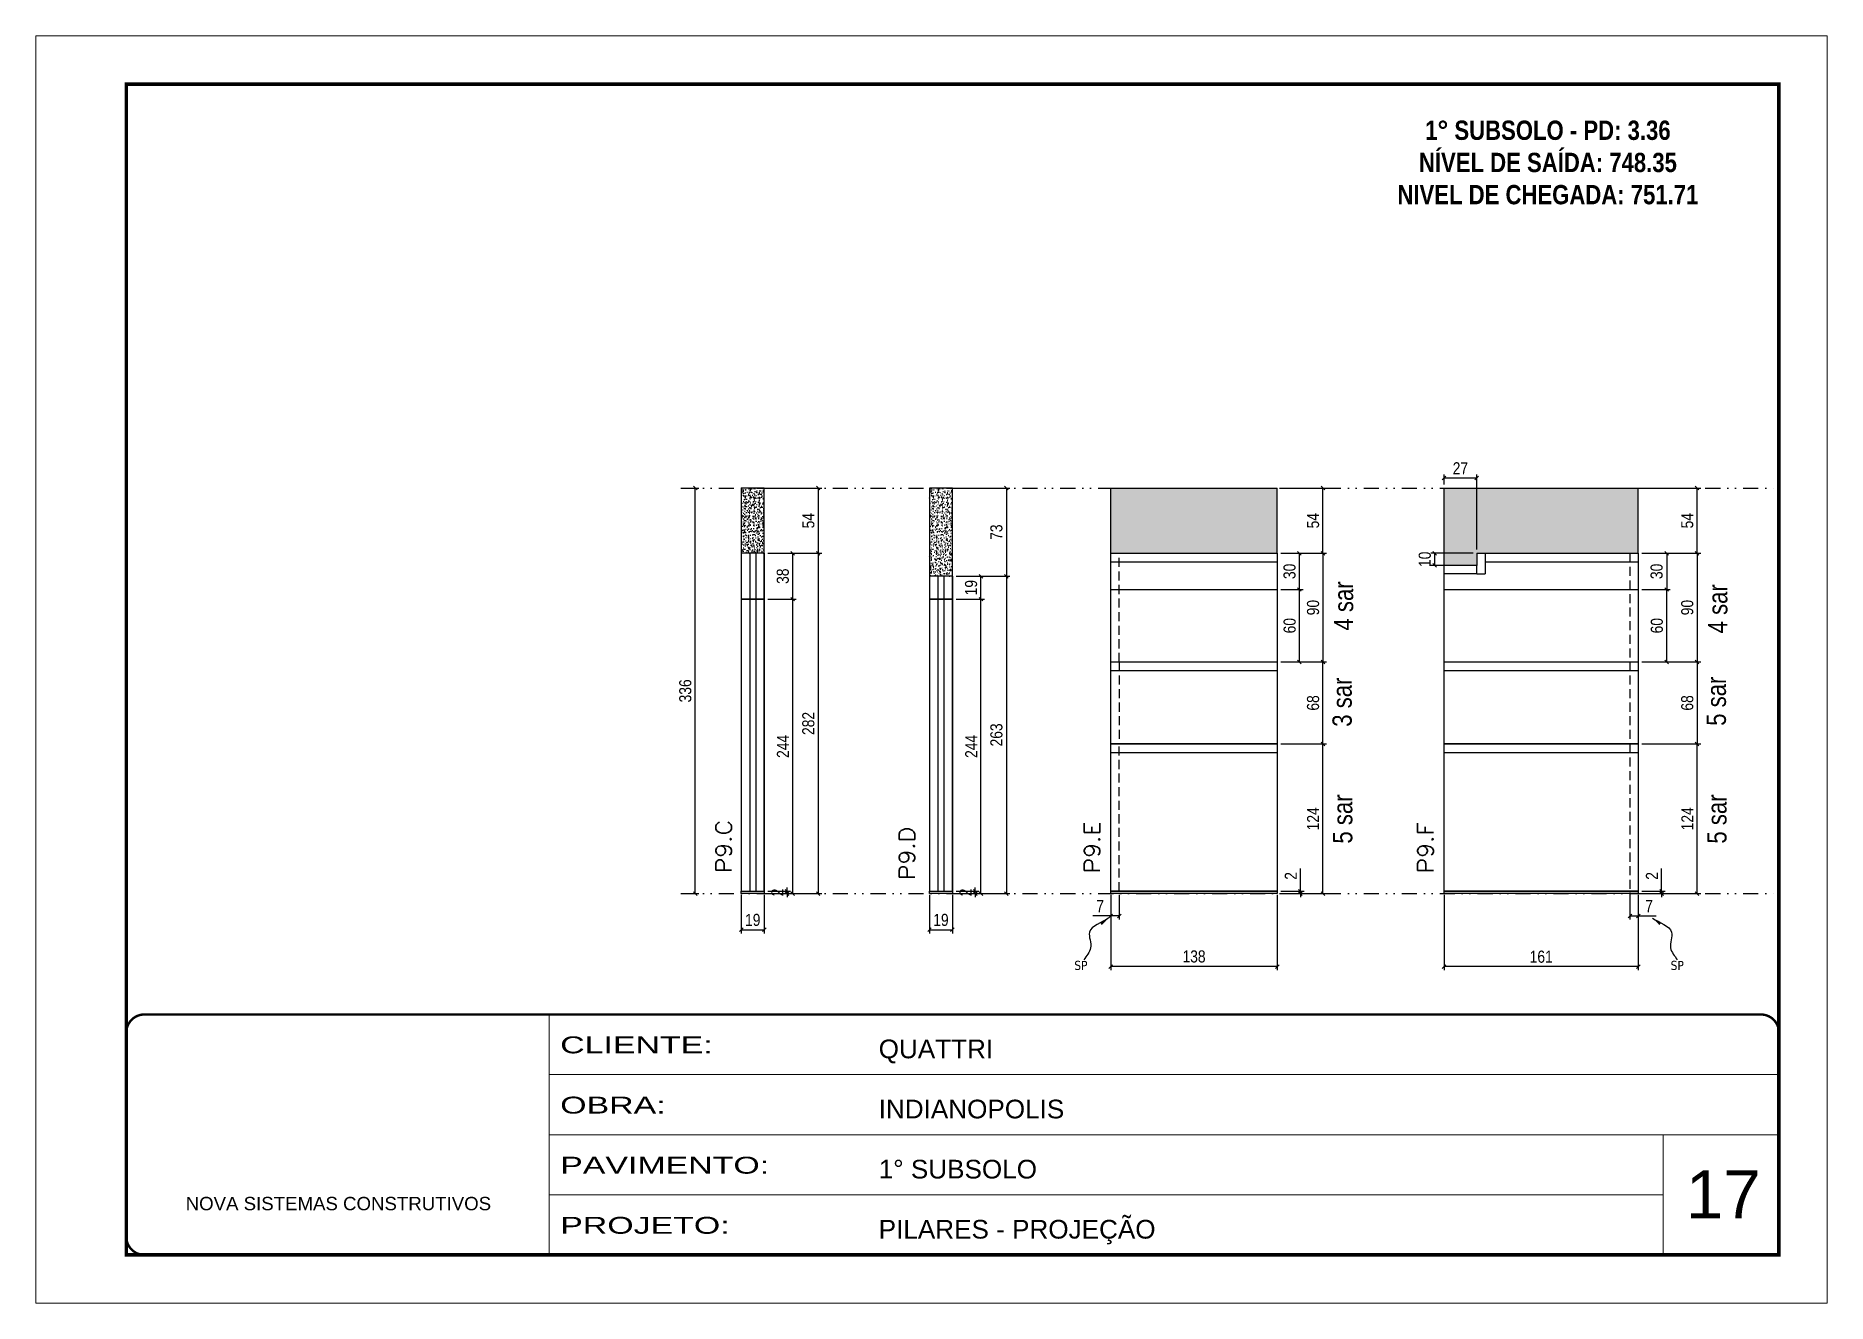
# Model space of a CAD drawing. Header units: millimetres. Extents: x 1945 to 8225, y 304 to 15137.
# Drawn here: x 1945 to 3430, y 9493 to 10543 of the extents above; entities that cross this region are included whole.
import ezdxf

# ---------------------------------------------------------------- set-up
doc = ezdxf.new("R2010")
doc.units = ezdxf.units.MM
for name, pattern in [('CONTINUO', [0]), ('DASHED', [0.75, 0.5, -0.25]), ('DIVIDE2', [0.625, 0.25, -0.125, 0, -0.125, 0, -0.125]), ('HIDDEN', [0.375, 0.25, -0.125])]:
    doc.linetypes.add(name, pattern=pattern)
for name, color, linetype, lineweight in [('CARIMBO', 255, 'Continuous', 9), ('Folhas', 255, 'Continuous', 9), ('SARRAFO DE PRESSAO', 251, 'DASHED', 9), ('Texto Seção', 7, 'Continuous', 15)]:
    doc.layers.add(name, color=color, linetype=linetype, lineweight=lineweight)
for name, color, linetype in [('COTA', 241, 'Continuous'), ('NOMENCLATURA', 7, 'Continuous'), ('Nível', 160, 'Continuous'), ('Painéis', 200, 'Continuous'), ('SARR_2.2x7', 40, 'Continuous'), ('texto', 7, 'Continuous')]:
    doc.layers.add(name, color=color, linetype=linetype)
doc.styles.add('ARIAL', font='arial.ttf')
doc.styles.add('ARIAL_NARROW', font='ARIALN.TTF', dxfattribs={"height": 0.2})
doc.styles.add('COTA TECNICA', font='techl___.ttf', dxfattribs={"height": 10})
doc.styles.add('COTA TECNICA-50', font='techl___.ttf', dxfattribs={"height": 10})
doc.styles.add('REGUA-120', font='ROMANS.shx', dxfattribs={"height": 15})
doc.styles.add('ROMANC', font='techb___.ttf', dxfattribs={"height": 2.5})
doc.styles.get("Standard").update_dxf_attribs({"font": 'arial.ttf'})
doc.styles.add('Tecnologia', font='')
doc.styles.get('Tecnologia').set_extended_font_data('Forgotten Futurist')
doc.dimstyles.new('COTA PAINEL-50', dxfattribs={"dimtxt": 10, "dimasz": 3, "dimexe": 3, "dimexo": 3, "dimgap": 3, "dimtad": 1, "dimdec": 1, "dimzin": 12, "dimdsep": 46, "dimtxsty": 'COTA TECNICA-50', "dimblk1": 'OBLIQUE', "dimblk2": 'OBLIQUE', "dimsah": 1, "dimcen": 0.9, "dimclrd": 4, "dimclre": 4, "dimclrt": 240, "dimadec": 1, "dimazin": 3, "dimtfac": 1, "dimtdec": 1, "dimtmove": 0, "dimatfit": 3, "dimfxl": 1, "dimtolj": 1, "dimtzin": 12, "dimarcsym": 0})
doc.dimstyles.new('PAINEL', dxfattribs={"dimtxt": 10, "dimasz": 3, "dimexe": 3, "dimexo": 3, "dimgap": 3, "dimtad": 1, "dimdec": 1, "dimzin": 12, "dimdsep": 46, "dimtxsty": 'COTA TECNICA', "dimblk1": 'OBLIQUE', "dimblk2": 'OBLIQUE', "dimsah": 1, "dimcen": 0.9, "dimclrd": 4, "dimclre": 4, "dimclrt": 240, "dimadec": 1, "dimazin": 3, "dimtfac": 1, "dimtdec": 1, "dimtmove": 0, "dimatfit": 3, "dimfxl": 1, "dimtolj": 1, "dimtzin": 12, "dimarcsym": 0})
doc.dimstyles.get("Standard").update_dxf_attribs({"dimtxt": 0.18, "dimasz": 0.18, "dimexe": 0.18, "dimexo": 0.0625, "dimgap": 0.09, "dimtad": 0, "dimtih": 1, "dimtoh": 1, "dimdec": 4, "dimzin": 0, "dimdsep": 46, "dimtxsty": 'Standard', "dimcen": 0.09, "dimadec": 0, "dimazin": 0, "dimtfac": 1, "dimtdec": 4, "dimtofl": 0, "dimtmove": 0, "dimatfit": 3, "dimfxl": 1, "dimtolj": 1, "dimtzin": 0, "dimarcsym": 0})

msp = doc.modelspace()

# ---------------------------------------------------------------- texts
at = {"layer": 'CARIMBO', "style": 'ARIAL'}
msp.add_text('17', height=40, dxfattribs=at).set_placement((3312.72, 9562.95))
at = {"layer": 'NOMENCLATURA', "style": 'ARIAL_NARROW'}
for s, p in [('4 sar', (3036.91, 10050.08)), ('4 sar', (3347.12, 10047.72)), ('3 sar', (3035.72, 9970.38)), ('5 sar', (3345.94, 9971.15)), ('5 sar', (3036.22, 9873.54)), ('5 sar', (3346.43, 9873.54))]:
    msp.add_text(s, height=16, rotation=90, dxfattribs=at).set_placement(p)
at = {"layer": 'NOMENCLATURA', "color": 2, "insert": (3198.35, 10472.6), "char_height": 16, "attachment_point": 2, "style": 'ROMANC'}
msp.add_mtext_dynamic_manual_height_columns('1° SUBSOLO - PD: 3.36\\PNÍVEL DE SAÍDA: 748.35\\PNIVEL DE CHEGADA: 751.71', width=449.0761, gutter_width=1, heights=[0], dxfattribs=at)
at = {"layer": 'texto', "color": 0, "char_height": 7.5, "attachment_point": 5}
for insert in [(2811.2, 9772.6), (3305.56, 9772.6)]:
    msp.add_mtext('{\\fTahoma|b0|i0|c0|p34;\\C4;SP}', dxfattribs=dict(at, insert=insert))
at = {"layer": 'Texto Seção', "style": 'REGUA-120', "width": 1.1}
for s, p in [('P9.C', (2521.54, 9848.99)), ('P9.E', (2827.03, 9848.92)), ('P9.F', (3103.37, 9848.92)), ('P9.D', (2673.46, 9843.38))]:
    msp.add_text(s, height=13, rotation=90, dxfattribs=at).set_placement(p)

# ---------------------------------------------------------------- blocks, each defined once
blk = doc.blocks.new('9999999999')
at = {"color": 30, "linetype": 'CONTINUO'}
for p, q in [((98564.6, 34230.2), (98564.6, 34429.4)), ((98564.6, 34379.6), (99584, 34379.6)), ((98564.6, 34329.8), (99488, 34329.8)), ((99584, 34329.8), (99488, 34329.8)), ((99488, 34329.8), (99488, 34230.2)), ((98564.6, 34280), (99488, 34280))]:
    blk.add_line(p, q, dxfattribs=at)
at = {"color": 30, "linetype": 'CONTINUO', "const_width": 2}
blk.add_lwpolyline([(99584, 34230.2), (99584, 34414.4, 0.414214), (99569, 34429.4), (98229, 34429.4, 0.414214), (98214, 34414.4), (98214, 34245.2, 0.414214), (98229, 34230.2), (99584, 34230.2)], format="xyb", dxfattribs=at)
at = {"layer": 'Folhas'}
blk.add_lwpolyline([(98139, 34190.2), (99624, 34190.2), (99624, 35240.2), (98139, 35240.2)], close=True, dxfattribs=at)
at = {"layer": 'Folhas', "color": 30, "const_width": 3}
blk.add_lwpolyline([(98214, 34230.2), (99584, 34230.2), (99584, 35200.2), (98214, 35200.2)], close=True, dxfattribs=at)
at = {"color": 7, "linetype": 'Continuous', "ltscale": 5, "style": 'ARIAL'}
for s, height, p in [('QUATTRI', 15.48, (98837.7, 34393.1)), ('INDIANOPOLIS', 15.483, (98837.7, 34343.3)), ('1° SUBSOLO', 15.48, (98837.7, 34293.5)), ('NOVA SISTEMAS CONSTRUTIVOS', 11.059, (98263.2, 34267.2)), ('PILARES - PROJEÇÃO', 15.483, (98837.7, 34243.7))]:
    blk.add_text(s, height=height, dxfattribs=at).set_placement(p)
at = {"layer": 'Folhas', "color": 7, "style": 'Tecnologia', "width": 1.5}
for s, p in [('CLIENTE:', (98573.7, 34397.2)), ('OBRA:', (98573.7, 34347.3)), ('PAVIMENTO:', (98573.7, 34297.5)), ('PROJETO:', (98573.7, 34247.7))]:
    blk.add_text(s, height=14, dxfattribs=at).set_placement(p)
blk = doc.blocks.new('_Oblique')
at = {"color": 0, "linetype": 'ByBlock', "lineweight": -2}
blk.add_line((-0.5, -0.5), (0.5, 0.5), dxfattribs=at)
blk = doc.blocks.new('*D816')
at = {"layer": 'COTA', "color": 4, "lineweight": -2, "transparency": 16777216}
for p, q in [((2836, 9831.1), (2836, 9768.7)), ((2974, 9831.1), (2974, 9768.7)), ((2974, 9771.7), (2836, 9771.7))]:
    blk.add_line(p, q, dxfattribs=at)
at = {"layer": 'Defpoints', "color": 0, "transparency": 16777216}
for p in [(2836, 9834.1), (2974, 9834.1), (2836, 9771.7)]:
    blk.add_point(p, dxfattribs=at)
at = {"layer": 'COTA', "color": 4, "lineweight": -2, "transparency": 16777216, "xscale": 3, "yscale": 3, "zscale": 3, "rotation": 180}
blk.add_blockref('_Oblique', (2836, 9771.7), dxfattribs=at)
at = {"layer": 'COTA', "color": 4, "lineweight": -2, "transparency": 16777216, "xscale": 3, "yscale": 3, "zscale": 3}
blk.add_blockref('_Oblique', (2974, 9771.7), dxfattribs=at)
at = {"layer": 'COTA', "color": 240, "transparency": 16777216, "insert": (2905, 9780), "char_height": 10, "attachment_point": 5, "style": 'COTA TECNICA'}
blk.add_mtext('\\A1;138', dxfattribs=at)
blk = doc.blocks.new('*D817')
at = {"layer": 'COTA', "color": 4, "lineweight": -2, "transparency": 16777216}
for p, q in [((2843, 9831.1), (2843, 9810.6)), ((2836, 9829.1), (2836, 9810.6)), ((2836, 9813.6), (2821.2, 9813.6)), ((2843, 9813.6), (2836, 9813.6))]:
    blk.add_line(p, q, dxfattribs=at)
at = {"layer": 'Defpoints', "color": 0, "transparency": 16777216}
for p in [(2836, 9832.1), (2843, 9834.1), (2836, 9813.6)]:
    blk.add_point(p, dxfattribs=at)
at = {"layer": 'COTA', "color": 4, "lineweight": -2, "transparency": 16777216, "xscale": 3, "yscale": 3, "zscale": 3, "rotation": 180}
blk.add_blockref('_Oblique', (2836, 9813.6), dxfattribs=at)
at = {"layer": 'COTA', "color": 4, "lineweight": -2, "transparency": 16777216, "xscale": 3, "yscale": 3, "zscale": 3}
blk.add_blockref('_Oblique', (2843, 9813.6), dxfattribs=at)
at = {"layer": 'COTA', "color": 240, "transparency": 16777216, "insert": (2827.1, 9821.7), "char_height": 10, "attachment_point": 5, "style": 'COTA TECNICA-50'}
blk.add_mtext('\\A1;7', dxfattribs=at)
blk = doc.blocks.new('*D818')
at = {"layer": 'COTA', "color": 4, "lineweight": -2, "transparency": 16777216}
for p, q in [((2993.2, 9834.1), (2993.2, 9852.9)), ((2977, 9834.1), (2996.2, 9834.1)), ((2977, 9832.1), (2996.2, 9832.1)), ((2993.2, 9832.1), (2993.2, 9834.1)), ((2993.2, 9832.1), (2993.2, 9829.1))]:
    blk.add_line(p, q, dxfattribs=at)
at = {"layer": 'Defpoints', "color": 0, "transparency": 16777216}
for p in [(2974, 9834.1), (2974, 9832.1), (2993.2, 9832.1)]:
    blk.add_point(p, dxfattribs=at)
at = {"layer": 'COTA', "color": 4, "lineweight": -2, "transparency": 16777216, "xscale": 3, "yscale": 3, "zscale": 3}
for p, rotation in [((2993.2, 9834.1), 270), ((2993.2, 9832.1), 90)]:
    blk.add_blockref('_Oblique', p, dxfattribs=dict(at, rotation=rotation))
at = {"layer": 'COTA', "color": 240, "transparency": 16777216, "insert": (2985.2, 9846.8), "char_height": 10, "attachment_point": 5, "rotation": 90, "style": 'COTA TECNICA-50'}
blk.add_mtext('\\A1;2', dxfattribs=at)
blk = doc.blocks.new('*D819')
at = {"layer": 'COTA', "color": 4, "lineweight": -2, "transparency": 16777216}
for p, q in [((2482.7, 10168.1), (2494.5, 10168.1)), ((2491.5, 9832.1), (2491.5, 10168.1)), ((2482.7, 9832.1), (2494.5, 9832.1))]:
    blk.add_line(p, q, dxfattribs=at)
at = {"layer": 'Defpoints', "color": 0, "transparency": 16777216}
for p in [(2479.7, 10168.1), (2491.5, 10168.1), (2479.7, 9832.1)]:
    blk.add_point(p, dxfattribs=at)
at = {"layer": 'COTA', "color": 4, "lineweight": -2, "transparency": 16777216, "xscale": 3, "yscale": 3, "zscale": 3}
for p, rotation in [((2491.5, 10168.1), 90), ((2491.5, 9832.1), 270)]:
    blk.add_blockref('_Oblique', p, dxfattribs=dict(at, rotation=rotation))
at = {"layer": 'COTA', "color": 240, "transparency": 16777216, "insert": (2483.3, 10000.1), "char_height": 10, "attachment_point": 5, "rotation": 90, "style": 'COTA TECNICA-50'}
blk.add_mtext('\\A1;336', dxfattribs=at)
blk = doc.blocks.new('*D820')
at = {"layer": 'COTA', "color": 4, "lineweight": -2, "transparency": 16777216}
for p, q in [((2977, 9956.1), (3014.8, 9956.1)), ((3011.8, 9832.1), (3011.8, 9956.1)), ((2977, 9832.1), (3014.8, 9832.1))]:
    blk.add_line(p, q, dxfattribs=at)
at = {"layer": 'Defpoints', "color": 0, "transparency": 16777216}
for p in [(2974, 9956.1), (3011.8, 9956.1), (2974, 9832.1)]:
    blk.add_point(p, dxfattribs=at)
at = {"layer": 'COTA', "color": 4, "lineweight": -2, "transparency": 16777216, "xscale": 3, "yscale": 3, "zscale": 3}
for p, rotation in [((3011.8, 9956.1), 90), ((3011.8, 9832.1), 270)]:
    blk.add_blockref('_Oblique', p, dxfattribs=dict(at, rotation=rotation))
at = {"layer": 'COTA', "color": 240, "transparency": 16777216, "insert": (3003.7, 9894.1), "char_height": 10, "attachment_point": 5, "rotation": 90, "style": 'COTA TECNICA'}
blk.add_mtext('\\A1;124', dxfattribs=at)
blk = doc.blocks.new('*D821')
at = {"layer": 'COTA', "color": 4, "lineweight": -2, "transparency": 16777216}
for p, q in [((3112.3, 9831.1), (3112.3, 9768.7)), ((3273.3, 9831.1), (3273.3, 9768.7)), ((3273.3, 9771.7), (3112.3, 9771.7))]:
    blk.add_line(p, q, dxfattribs=at)
at = {"layer": 'Defpoints', "color": 0, "transparency": 16777216}
for p in [(3112.3, 9834.1), (3273.3, 9834.1), (3112.3, 9771.7)]:
    blk.add_point(p, dxfattribs=at)
at = {"layer": 'COTA', "color": 4, "lineweight": -2, "transparency": 16777216, "xscale": 3, "yscale": 3, "zscale": 3, "rotation": 180}
blk.add_blockref('_Oblique', (3112.3, 9771.7), dxfattribs=at)
at = {"layer": 'COTA', "color": 4, "lineweight": -2, "transparency": 16777216, "xscale": 3, "yscale": 3, "zscale": 3}
blk.add_blockref('_Oblique', (3273.3, 9771.7), dxfattribs=at)
at = {"layer": 'COTA', "color": 240, "transparency": 16777216, "insert": (3192.8, 9779.8), "char_height": 10, "attachment_point": 5, "style": 'COTA TECNICA'}
blk.add_mtext('\\A1;161', dxfattribs=at)
blk = doc.blocks.new('*D822')
at = {"layer": 'COTA', "color": 4, "lineweight": -2, "transparency": 16777216}
for p, q in [((3266.3, 9833.1), (3266.3, 9810.6)), ((3273.3, 9829.1), (3273.3, 9810.6)), ((3266.3, 9813.6), (3273.3, 9813.6)), ((3273.3, 9813.6), (3288, 9813.6))]:
    blk.add_line(p, q, dxfattribs=at)
at = {"layer": 'Defpoints', "color": 0, "transparency": 16777216}
for p in [(3266.3, 9836.1), (3273.3, 9832.1), (3273.3, 9813.6)]:
    blk.add_point(p, dxfattribs=at)
at = {"layer": 'COTA', "color": 4, "lineweight": -2, "transparency": 16777216, "xscale": 3, "yscale": 3, "zscale": 3, "rotation": 180}
blk.add_blockref('_Oblique', (3266.3, 9813.6), dxfattribs=at)
at = {"layer": 'COTA', "color": 4, "lineweight": -2, "transparency": 16777216, "xscale": 3, "yscale": 3, "zscale": 3}
blk.add_blockref('_Oblique', (3273.3, 9813.6), dxfattribs=at)
at = {"layer": 'COTA', "color": 240, "transparency": 16777216, "insert": (3282.2, 9821.7), "char_height": 10, "attachment_point": 5, "style": 'COTA TECNICA-50'}
blk.add_mtext('\\A1;7', dxfattribs=at)
blk = doc.blocks.new('*D823')
at = {"layer": 'COTA', "color": 4, "lineweight": -2, "transparency": 16777216}
for p, q in [((3292.6, 9834.1), (3292.6, 9852.9)), ((3276.3, 9834.1), (3295.6, 9834.1)), ((3276.3, 9832.1), (3295.6, 9832.1)), ((3292.6, 9832.1), (3292.6, 9834.1)), ((3292.6, 9832.1), (3292.6, 9829.1))]:
    blk.add_line(p, q, dxfattribs=at)
at = {"layer": 'Defpoints', "color": 0, "transparency": 16777216}
for p in [(3273.3, 9834.1), (3273.3, 9832.1), (3292.6, 9832.1)]:
    blk.add_point(p, dxfattribs=at)
at = {"layer": 'COTA', "color": 4, "lineweight": -2, "transparency": 16777216, "xscale": 3, "yscale": 3, "zscale": 3}
for p, rotation in [((3292.6, 9834.1), 270), ((3292.6, 9832.1), 90)]:
    blk.add_blockref('_Oblique', p, dxfattribs=dict(at, rotation=rotation))
at = {"layer": 'COTA', "color": 240, "transparency": 16777216, "insert": (3284.6, 9846.8), "char_height": 10, "attachment_point": 5, "rotation": 90, "style": 'COTA TECNICA-50'}
blk.add_mtext('\\A1;2', dxfattribs=at)
blk = doc.blocks.new('*D824')
at = {"layer": 'COTA', "color": 4, "lineweight": -2, "transparency": 16777216}
for p, q in [((3276.3, 9956.1), (3325, 9956.1)), ((3322, 9832.1), (3322, 9956.1)), ((3276.3, 9832.1), (3325, 9832.1))]:
    blk.add_line(p, q, dxfattribs=at)
at = {"layer": 'Defpoints', "color": 0, "transparency": 16777216}
for p in [(3273.3, 9956.1), (3322, 9956.1), (3273.3, 9832.1)]:
    blk.add_point(p, dxfattribs=at)
at = {"layer": 'COTA', "color": 4, "lineweight": -2, "transparency": 16777216, "xscale": 3, "yscale": 3, "zscale": 3}
for p, rotation in [((3322, 9956.1), 90), ((3322, 9832.1), 270)]:
    blk.add_blockref('_Oblique', p, dxfattribs=dict(at, rotation=rotation))
at = {"layer": 'COTA', "color": 240, "transparency": 16777216, "insert": (3314, 9894.1), "char_height": 10, "attachment_point": 5, "rotation": 90, "style": 'COTA TECNICA'}
blk.add_mtext('\\A1;124', dxfattribs=at)
blk = doc.blocks.new('*D825')
at = {"layer": 'COTA', "color": 4, "lineweight": -2, "transparency": 16777216}
for p, q in [((3112.3, 10171.1), (3112.3, 10179.5)), ((3112.3, 10176.5), (3139.3, 10176.5)), ((3139.3, 10117.1), (3139.3, 10179.5))]:
    blk.add_line(p, q, dxfattribs=at)
at = {"layer": 'Defpoints', "color": 0, "transparency": 16777216}
for p in [(3139.3, 10176.5), (3112.3, 10168.1), (3139.3, 10114.1)]:
    blk.add_point(p, dxfattribs=at)
at = {"layer": 'COTA', "color": 4, "lineweight": -2, "transparency": 16777216, "xscale": 3, "yscale": 3, "zscale": 3, "rotation": 180}
blk.add_blockref('_Oblique', (3112.3, 10176.5), dxfattribs=at)
at = {"layer": 'COTA', "color": 4, "lineweight": -2, "transparency": 16777216, "xscale": 3, "yscale": 3, "zscale": 3}
blk.add_blockref('_Oblique', (3139.3, 10176.5), dxfattribs=at)
at = {"layer": 'COTA', "color": 240, "transparency": 16777216, "insert": (3125.8, 10184.5), "char_height": 10, "attachment_point": 5, "style": 'COTA TECNICA'}
blk.add_mtext('\\A1;27', dxfattribs=at)
blk = doc.blocks.new('*D826')
at = {"layer": 'COTA', "color": 4, "lineweight": -2, "transparency": 16777216}
for p, q in [((3136.3, 10114.1), (3101.4, 10114.1)), ((3104.4, 10114.1), (3104.4, 10104.1)), ((3136.3, 10104.1), (3101.4, 10104.1))]:
    blk.add_line(p, q, dxfattribs=at)
at = {"layer": 'Defpoints', "color": 0, "transparency": 16777216}
for p in [(3139.3, 10114.1), (3104.4, 10104.1), (3139.3, 10104.1)]:
    blk.add_point(p, dxfattribs=at)
at = {"layer": 'COTA', "color": 4, "lineweight": -2, "transparency": 16777216, "xscale": 3, "yscale": 3, "zscale": 3}
for p, rotation in [((3104.4, 10114.1), 90), ((3104.4, 10104.1), 270)]:
    blk.add_blockref('_Oblique', p, dxfattribs=dict(at, rotation=rotation))
at = {"layer": 'COTA', "color": 240, "transparency": 16777216, "insert": (3096.3, 10109.1), "char_height": 10, "attachment_point": 5, "rotation": 90, "style": 'COTA TECNICA'}
blk.add_mtext('\\A1;10', dxfattribs=at)
blk = doc.blocks.new('*D827')
at = {"layer": 'COTA', "color": 4, "lineweight": -2, "transparency": 16777216}
for p, q in [((2529.7, 9831.1), (2529.7, 9799.2)), ((2548.7, 9831.1), (2548.7, 9799.2)), ((2529.7, 9802.2), (2548.7, 9802.2))]:
    blk.add_line(p, q, dxfattribs=at)
at = {"layer": 'Defpoints', "color": 0, "transparency": 16777216}
for p in [(2529.7, 9834.1), (2548.7, 9834.1), (2548.7, 9802.2)]:
    blk.add_point(p, dxfattribs=at)
at = {"layer": 'COTA', "color": 4, "lineweight": -2, "transparency": 16777216, "xscale": 3, "yscale": 3, "zscale": 3, "rotation": 180}
blk.add_blockref('_Oblique', (2529.7, 9802.2), dxfattribs=at)
at = {"layer": 'COTA', "color": 4, "lineweight": -2, "transparency": 16777216, "xscale": 3, "yscale": 3, "zscale": 3}
blk.add_blockref('_Oblique', (2548.7, 9802.2), dxfattribs=at)
at = {"layer": 'COTA', "color": 240, "transparency": 16777216, "insert": (2539.2, 9810.3), "char_height": 10, "attachment_point": 5, "style": 'COTA TECNICA'}
blk.add_mtext('\\A1;19', dxfattribs=at)
blk = doc.blocks.new('*D828')
at = {"layer": 'COTA', "color": 4, "lineweight": -2, "transparency": 16777216}
for p, q in [((2551.7, 9834.1), (2570.6, 9834.1)), ((2551.7, 9832.1), (2570.6, 9832.1)), ((2567.6, 9834.1), (2567.6, 9837.1)), ((2567.6, 9832.1), (2567.6, 9834.1)), ((2567.6, 9832.1), (2567.6, 9829.1))]:
    blk.add_line(p, q, dxfattribs=at)
at = {"layer": 'Defpoints', "color": 0, "transparency": 16777216}
for p in [(2548.7, 9834.1), (2548.7, 9832.1), (2567.6, 9834.1)]:
    blk.add_point(p, dxfattribs=at)
at = {"layer": 'COTA', "color": 4, "lineweight": -2, "transparency": 16777216, "xscale": 3, "yscale": 3, "zscale": 3}
for p, rotation in [((2567.6, 9834.1), 270), ((2567.6, 9832.1), 90)]:
    blk.add_blockref('_Oblique', p, dxfattribs=dict(at, rotation=rotation))
at = {"layer": 'COTA', "color": 240, "transparency": 16777216, "insert": (2559.6, 9833.1), "char_height": 10, "attachment_point": 5, "rotation": 90, "style": 'COTA TECNICA-50'}
blk.add_mtext('\\A1;2', dxfattribs=at)
blk = doc.blocks.new('*D829')
at = {"layer": 'COTA', "color": 4, "linetype": 'ByBlock', "lineweight": -2, "transparency": 16777216}
for p, q in [((2551.7, 10114.1), (2575.3, 10114.1)), ((2572.3, 10076.1), (2572.3, 10114.1)), ((2551.7, 10076.1), (2575.3, 10076.1))]:
    blk.add_line(p, q, dxfattribs=at)
at = {"layer": 'Defpoints', "color": 0, "linetype": 'ByBlock', "transparency": 16777216}
for p in [(2548.7, 10114.1), (2572.3, 10114.1), (2548.7, 10076.1)]:
    blk.add_point(p, dxfattribs=at)
at = {"layer": 'COTA', "color": 4, "linetype": 'ByBlock', "lineweight": -2, "transparency": 16777216, "xscale": 3, "yscale": 3, "zscale": 3}
for p, rotation in [((2572.3, 10114.1), 90), ((2572.3, 10076.1), 270)]:
    blk.add_blockref('_Oblique', p, dxfattribs=dict(at, rotation=rotation))
at = {"layer": 'COTA', "color": 240, "linetype": 'ByBlock', "transparency": 16777216, "insert": (2564.1, 10095.1), "char_height": 10, "attachment_point": 5, "rotation": 90, "style": 'COTA TECNICA'}
blk.add_mtext('\\A1;38', dxfattribs=at)
blk = doc.blocks.new('*D830')
at = {"layer": 'COTA', "color": 4, "lineweight": -2, "transparency": 16777216}
for p, q in [((2551.7, 10076.1), (2575.3, 10076.1)), ((2572.3, 9832.1), (2572.3, 10076.1)), ((2551.7, 9832.1), (2575.3, 9832.1))]:
    blk.add_line(p, q, dxfattribs=at)
at = {"layer": 'Defpoints', "color": 0, "transparency": 16777216}
for p in [(2548.7, 10076.1), (2572.3, 10076.1), (2548.7, 9832.1)]:
    blk.add_point(p, dxfattribs=at)
at = {"layer": 'COTA', "color": 4, "lineweight": -2, "transparency": 16777216, "xscale": 3, "yscale": 3, "zscale": 3}
for p, rotation in [((2572.3, 10076.1), 90), ((2572.3, 9832.1), 270)]:
    blk.add_blockref('_Oblique', p, dxfattribs=dict(at, rotation=rotation))
at = {"layer": 'COTA', "color": 240, "transparency": 16777216, "insert": (2564.2, 9954.1), "char_height": 10, "attachment_point": 5, "rotation": 90, "style": 'COTA TECNICA'}
blk.add_mtext('\\A1;244', dxfattribs=at)
blk = doc.blocks.new('*D1600')
at = {"layer": 'COTA', "color": 4, "lineweight": -2, "transparency": 16777216}
for p, q in [((2551.7, 10168.1), (2596.4, 10168.1)), ((2593.4, 10168.1), (2593.4, 10114.1)), ((2551.7, 10114.1), (2596.4, 10114.1))]:
    blk.add_line(p, q, dxfattribs=at)
at = {"layer": 'Defpoints', "color": 0, "transparency": 16777216}
for p in [(2548.7, 10168.1), (2548.7, 10114.1), (2593.4, 10114.1)]:
    blk.add_point(p, dxfattribs=at)
at = {"layer": 'COTA', "color": 4, "lineweight": -2, "transparency": 16777216, "xscale": 3, "yscale": 3, "zscale": 3}
for p, rotation in [((2593.4, 10168.1), 90), ((2593.4, 10114.1), 270)]:
    blk.add_blockref('_Oblique', p, dxfattribs=dict(at, rotation=rotation))
at = {"layer": 'COTA', "color": 240, "transparency": 16777216, "insert": (2585.3, 10141.1), "char_height": 10, "attachment_point": 5, "rotation": 90, "style": 'COTA TECNICA'}
blk.add_mtext('\\A1;54', dxfattribs=at)
blk = doc.blocks.new('*D1601')
at = {"layer": 'COTA', "color": 4, "lineweight": -2, "transparency": 16777216}
for p, q in [((2551.7, 10114.1), (2596.4, 10114.1)), ((2593.4, 10114.1), (2593.4, 9832.1)), ((2551.7, 9832.1), (2596.4, 9832.1))]:
    blk.add_line(p, q, dxfattribs=at)
at = {"layer": 'Defpoints', "color": 0, "transparency": 16777216}
for p in [(2548.7, 10114.1), (2548.7, 9832.1), (2593.4, 9832.1)]:
    blk.add_point(p, dxfattribs=at)
at = {"layer": 'COTA', "color": 4, "lineweight": -2, "transparency": 16777216, "xscale": 3, "yscale": 3, "zscale": 3}
for p, rotation in [((2593.4, 10114.1), 90), ((2593.4, 9832.1), 270)]:
    blk.add_blockref('_Oblique', p, dxfattribs=dict(at, rotation=rotation))
at = {"layer": 'COTA', "color": 240, "transparency": 16777216, "insert": (2585.3, 9973.1), "char_height": 10, "attachment_point": 5, "rotation": 90, "style": 'COTA TECNICA'}
blk.add_mtext('\\A1;282', dxfattribs=at)
blk = doc.blocks.new('*D831')
at = {"layer": 'COTA', "color": 4, "lineweight": -2, "transparency": 16777216}
for p, q in [((2685.7, 9831.1), (2685.7, 9799.2)), ((2704.7, 9831.1), (2704.7, 9799.2)), ((2685.7, 9802.2), (2704.7, 9802.2))]:
    blk.add_line(p, q, dxfattribs=at)
at = {"layer": 'Defpoints', "color": 0, "transparency": 16777216}
for p in [(2685.7, 9834.1), (2704.7, 9834.1), (2704.7, 9802.2)]:
    blk.add_point(p, dxfattribs=at)
at = {"layer": 'COTA', "color": 4, "lineweight": -2, "transparency": 16777216, "xscale": 3, "yscale": 3, "zscale": 3, "rotation": 180}
blk.add_blockref('_Oblique', (2685.7, 9802.2), dxfattribs=at)
at = {"layer": 'COTA', "color": 4, "lineweight": -2, "transparency": 16777216, "xscale": 3, "yscale": 3, "zscale": 3}
blk.add_blockref('_Oblique', (2704.7, 9802.2), dxfattribs=at)
at = {"layer": 'COTA', "color": 240, "transparency": 16777216, "insert": (2695.2, 9810.3), "char_height": 10, "attachment_point": 5, "style": 'COTA TECNICA'}
blk.add_mtext('\\A1;19', dxfattribs=at)
blk = doc.blocks.new('*D832')
at = {"layer": 'COTA', "color": 4, "lineweight": -2, "transparency": 16777216}
for p, q in [((2707.7, 9834.1), (2726.6, 9834.1)), ((2707.7, 9832.1), (2726.6, 9832.1)), ((2723.6, 9834.1), (2723.6, 9837.1)), ((2723.6, 9832.1), (2723.6, 9834.1)), ((2723.6, 9832.1), (2723.6, 9829.1))]:
    blk.add_line(p, q, dxfattribs=at)
at = {"layer": 'Defpoints', "color": 0, "transparency": 16777216}
for p in [(2704.7, 9834.1), (2704.7, 9832.1), (2723.6, 9834.1)]:
    blk.add_point(p, dxfattribs=at)
at = {"layer": 'COTA', "color": 4, "lineweight": -2, "transparency": 16777216, "xscale": 3, "yscale": 3, "zscale": 3}
for p, rotation in [((2723.6, 9834.1), 270), ((2723.6, 9832.1), 90)]:
    blk.add_blockref('_Oblique', p, dxfattribs=dict(at, rotation=rotation))
at = {"layer": 'COTA', "color": 240, "transparency": 16777216, "insert": (2715.6, 9833.1), "char_height": 10, "attachment_point": 5, "rotation": 90, "style": 'COTA TECNICA-50'}
blk.add_mtext('\\A1;2', dxfattribs=at)
blk = doc.blocks.new('*D833')
at = {"layer": 'COTA', "color": 4, "linetype": 'ByBlock', "lineweight": -2, "transparency": 16777216}
for p, q in [((2707.7, 10095.1), (2731.3, 10095.1)), ((2728.3, 10076.1), (2728.3, 10095.1)), ((2707.7, 10076.1), (2731.3, 10076.1))]:
    blk.add_line(p, q, dxfattribs=at)
at = {"layer": 'Defpoints', "color": 0, "linetype": 'ByBlock', "transparency": 16777216}
for p in [(2704.7, 10095.1), (2728.3, 10095.1), (2704.7, 10076.1)]:
    blk.add_point(p, dxfattribs=at)
at = {"layer": 'COTA', "color": 4, "linetype": 'ByBlock', "lineweight": -2, "transparency": 16777216, "xscale": 3, "yscale": 3, "zscale": 3}
for p, rotation in [((2728.3, 10095.1), 90), ((2728.3, 10076.1), 270)]:
    blk.add_blockref('_Oblique', p, dxfattribs=dict(at, rotation=rotation))
at = {"layer": 'COTA', "color": 240, "linetype": 'ByBlock', "transparency": 16777216, "insert": (2720.2, 10085.6), "char_height": 10, "attachment_point": 5, "rotation": 90, "style": 'COTA TECNICA'}
blk.add_mtext('\\A1;19', dxfattribs=at)
blk = doc.blocks.new('*D834')
at = {"layer": 'COTA', "color": 4, "lineweight": -2, "transparency": 16777216}
for p, q in [((2707.7, 10076.1), (2731.3, 10076.1)), ((2728.3, 9832.1), (2728.3, 10076.1)), ((2707.7, 9832.1), (2731.3, 9832.1))]:
    blk.add_line(p, q, dxfattribs=at)
at = {"layer": 'Defpoints', "color": 0, "transparency": 16777216}
for p in [(2704.7, 10076.1), (2728.3, 10076.1), (2704.7, 9832.1)]:
    blk.add_point(p, dxfattribs=at)
at = {"layer": 'COTA', "color": 4, "lineweight": -2, "transparency": 16777216, "xscale": 3, "yscale": 3, "zscale": 3}
for p, rotation in [((2728.3, 10076.1), 90), ((2728.3, 9832.1), 270)]:
    blk.add_blockref('_Oblique', p, dxfattribs=dict(at, rotation=rotation))
at = {"layer": 'COTA', "color": 240, "transparency": 16777216, "insert": (2720.3, 9954.1), "char_height": 10, "attachment_point": 5, "rotation": 90, "style": 'COTA TECNICA'}
blk.add_mtext('\\A1;244', dxfattribs=at)
blk = doc.blocks.new('*D835')
at = {"layer": 'COTA', "color": 4, "lineweight": -2, "transparency": 16777216}
for p, q in [((2707.7, 10168.1), (2752.4, 10168.1)), ((2749.4, 10168.1), (2749.4, 10095.1)), ((2707.7, 10095.1), (2752.4, 10095.1))]:
    blk.add_line(p, q, dxfattribs=at)
at = {"layer": 'Defpoints', "color": 0, "transparency": 16777216}
for p in [(2704.7, 10168.1), (2704.7, 10095.1), (2749.4, 10095.1)]:
    blk.add_point(p, dxfattribs=at)
at = {"layer": 'COTA', "color": 4, "lineweight": -2, "transparency": 16777216, "xscale": 3, "yscale": 3, "zscale": 3}
for p, rotation in [((2749.4, 10168.1), 90), ((2749.4, 10095.1), 270)]:
    blk.add_blockref('_Oblique', p, dxfattribs=dict(at, rotation=rotation))
at = {"layer": 'COTA', "color": 240, "transparency": 16777216, "insert": (2741.2, 10131.6), "char_height": 10, "attachment_point": 5, "rotation": 90, "style": 'COTA TECNICA'}
blk.add_mtext('\\A1;73', dxfattribs=at)
blk = doc.blocks.new('*D1602')
at = {"layer": 'COTA', "color": 4, "lineweight": -2, "transparency": 16777216}
for p, q in [((2707.7, 10095.1), (2752.4, 10095.1)), ((2749.4, 10095.1), (2749.4, 9832.1)), ((2707.7, 9832.1), (2752.4, 9832.1))]:
    blk.add_line(p, q, dxfattribs=at)
at = {"layer": 'Defpoints', "color": 0, "transparency": 16777216}
for p in [(2704.7, 10095.1), (2704.7, 9832.1), (2749.4, 9832.1)]:
    blk.add_point(p, dxfattribs=at)
at = {"layer": 'COTA', "color": 4, "lineweight": -2, "transparency": 16777216, "xscale": 3, "yscale": 3, "zscale": 3}
for p, rotation in [((2749.4, 10095.1), 90), ((2749.4, 9832.1), 270)]:
    blk.add_blockref('_Oblique', p, dxfattribs=dict(at, rotation=rotation))
at = {"layer": 'COTA', "color": 240, "transparency": 16777216, "insert": (2741.2, 9963.6), "char_height": 10, "attachment_point": 5, "rotation": 90, "style": 'COTA TECNICA'}
blk.add_mtext('\\A1;263', dxfattribs=at)
blk = doc.blocks.new('*D702')
at = {"layer": 'COTA', "color": 4, "lineweight": -2, "transparency": 16777216}
for p, q in [((2977, 10168.1), (3014.8, 10168.1)), ((3011.8, 10114.1), (3011.8, 10168.1)), ((2977, 10114.1), (3014.8, 10114.1))]:
    blk.add_line(p, q, dxfattribs=at)
at = {"layer": 'Defpoints', "color": 0, "transparency": 16777216}
for p in [(2974, 10168.1), (3011.8, 10168.1), (2974, 10114.1)]:
    blk.add_point(p, dxfattribs=at)
at = {"layer": 'COTA', "color": 4, "lineweight": -2, "transparency": 16777216, "xscale": 3, "yscale": 3, "zscale": 3}
for p, rotation in [((3011.8, 10168.1), 90), ((3011.8, 10114.1), 270)]:
    blk.add_blockref('_Oblique', p, dxfattribs=dict(at, rotation=rotation))
at = {"layer": 'COTA', "color": 240, "transparency": 16777216, "insert": (3003.7, 10141.1), "char_height": 10, "attachment_point": 5, "rotation": 90, "style": 'COTA TECNICA'}
blk.add_mtext('\\A1;54', dxfattribs=at)
blk = doc.blocks.new('*D703')
at = {"layer": 'COTA', "color": 4, "lineweight": -2, "transparency": 16777216}
for p, q in [((2977, 10114.1), (2995.4, 10114.1)), ((2992.4, 10084.1), (2992.4, 10114.1)), ((2977, 10084.1), (2995.4, 10084.1))]:
    blk.add_line(p, q, dxfattribs=at)
at = {"layer": 'Defpoints', "color": 0, "transparency": 16777216}
for p in [(2974, 10114.1), (2992.4, 10114.1), (2974, 10084.1)]:
    blk.add_point(p, dxfattribs=at)
at = {"layer": 'COTA', "color": 4, "lineweight": -2, "transparency": 16777216, "xscale": 3, "yscale": 3, "zscale": 3}
for p, rotation in [((2992.4, 10114.1), 90), ((2992.4, 10084.1), 270)]:
    blk.add_blockref('_Oblique', p, dxfattribs=dict(at, rotation=rotation))
at = {"layer": 'COTA', "color": 240, "transparency": 16777216, "insert": (2984.2, 10099.1), "char_height": 10, "attachment_point": 5, "rotation": 90, "style": 'COTA TECNICA'}
blk.add_mtext('\\A1;30', dxfattribs=at)
blk = doc.blocks.new('*D704')
at = {"layer": 'Defpoints', "color": 0, "transparency": 16777216}
for p in [(2974, 10024.1), (3011.8, 10024.1), (2974, 9956.1)]:
    blk.add_point(p, dxfattribs=at)
at = {"layer": 'Painéis', "color": 4, "lineweight": -2, "transparency": 16777216}
for p, q in [((2977, 10024.1), (3014.8, 10024.1)), ((3011.8, 9956.1), (3011.8, 10024.1)), ((2977, 9956.1), (3014.8, 9956.1))]:
    blk.add_line(p, q, dxfattribs=at)
at = {"layer": 'Painéis', "color": 4, "lineweight": -2, "transparency": 16777216, "xscale": 3, "yscale": 3, "zscale": 3}
for p, rotation in [((3011.8, 10024.1), 90), ((3011.8, 9956.1), 270)]:
    blk.add_blockref('_Oblique', p, dxfattribs=dict(at, rotation=rotation))
at = {"layer": 'Painéis', "color": 240, "transparency": 16777216, "insert": (3003.7, 9990.1), "char_height": 10, "attachment_point": 5, "rotation": 90, "style": 'COTA TECNICA'}
blk.add_mtext('\\A1;68', dxfattribs=at)
blk = doc.blocks.new('*D705')
at = {"layer": 'Defpoints', "color": 0, "transparency": 16777216}
for p in [(2974, 10084.1), (2992.4, 10084.1), (2974, 10024.1)]:
    blk.add_point(p, dxfattribs=at)
at = {"layer": 'Painéis', "color": 4, "lineweight": -2, "transparency": 16777216}
for p, q in [((2977, 10084.1), (2995.4, 10084.1)), ((2992.4, 10024.1), (2992.4, 10084.1)), ((2977, 10024.1), (2995.4, 10024.1))]:
    blk.add_line(p, q, dxfattribs=at)
at = {"layer": 'Painéis', "color": 4, "lineweight": -2, "transparency": 16777216, "xscale": 3, "yscale": 3, "zscale": 3}
for p, rotation in [((2992.4, 10084.1), 90), ((2992.4, 10024.1), 270)]:
    blk.add_blockref('_Oblique', p, dxfattribs=dict(at, rotation=rotation))
at = {"layer": 'Painéis', "color": 240, "transparency": 16777216, "insert": (2984.3, 10054.1), "char_height": 10, "attachment_point": 5, "rotation": 90, "style": 'COTA TECNICA'}
blk.add_mtext('\\A1;60', dxfattribs=at)
blk = doc.blocks.new('*D706')
at = {"layer": 'Defpoints', "color": 0, "transparency": 16777216}
for p in [(2974, 10114.1), (2974, 10024.1), (3011.8, 10024.1)]:
    blk.add_point(p, dxfattribs=at)
at = {"layer": 'Painéis', "color": 4, "lineweight": -2, "transparency": 16777216}
for p, q in [((2977, 10114.1), (3014.8, 10114.1)), ((3011.8, 10114.1), (3011.8, 10024.1)), ((2977, 10024.1), (3014.8, 10024.1))]:
    blk.add_line(p, q, dxfattribs=at)
at = {"layer": 'Painéis', "color": 4, "lineweight": -2, "transparency": 16777216, "xscale": 3, "yscale": 3, "zscale": 3}
for p, rotation in [((3011.8, 10114.1), 90), ((3011.8, 10024.1), 270)]:
    blk.add_blockref('_Oblique', p, dxfattribs=dict(at, rotation=rotation))
at = {"layer": 'Painéis', "color": 240, "transparency": 16777216, "insert": (3003.7, 10069.1), "char_height": 10, "attachment_point": 5, "rotation": 90, "style": 'COTA TECNICA'}
blk.add_mtext('\\A1;90', dxfattribs=at)
blk = doc.blocks.new('*D770')
at = {"layer": 'COTA', "color": 4, "lineweight": -2, "transparency": 16777216}
for p, q in [((3276.3, 10114.1), (3325, 10114.1)), ((3322, 10114.1), (3322, 10024.1)), ((3276.3, 10024.1), (3325, 10024.1))]:
    blk.add_line(p, q, dxfattribs=at)
at = {"layer": 'Defpoints', "color": 0, "transparency": 16777216}
for p in [(3273.3, 10114.1), (3273.3, 10024.1), (3322, 10024.1)]:
    blk.add_point(p, dxfattribs=at)
at = {"layer": 'COTA', "color": 4, "lineweight": -2, "transparency": 16777216, "xscale": 3, "yscale": 3, "zscale": 3}
for p, rotation in [((3322, 10114.1), 90), ((3322, 10024.1), 270)]:
    blk.add_blockref('_Oblique', p, dxfattribs=dict(at, rotation=rotation))
at = {"layer": 'COTA', "color": 240, "transparency": 16777216, "insert": (3313.9, 10069.1), "char_height": 10, "attachment_point": 5, "rotation": 90, "style": 'COTA TECNICA'}
blk.add_mtext('\\A1;90', dxfattribs=at)
blk = doc.blocks.new('*D771')
at = {"layer": 'COTA', "color": 4, "lineweight": -2, "transparency": 16777216}
for p, q in [((3276.3, 10114.1), (3299.8, 10114.1)), ((3296.8, 10114.1), (3296.8, 10084.1)), ((3276.3, 10084.1), (3299.8, 10084.1))]:
    blk.add_line(p, q, dxfattribs=at)
at = {"layer": 'Defpoints', "color": 0, "transparency": 16777216}
for p in [(3273.3, 10114.1), (3273.3, 10084.1), (3296.8, 10084.1)]:
    blk.add_point(p, dxfattribs=at)
at = {"layer": 'COTA', "color": 4, "lineweight": -2, "transparency": 16777216, "xscale": 3, "yscale": 3, "zscale": 3}
for p, rotation in [((3296.8, 10114.1), 90), ((3296.8, 10084.1), 270)]:
    blk.add_blockref('_Oblique', p, dxfattribs=dict(at, rotation=rotation))
at = {"layer": 'COTA', "color": 240, "transparency": 16777216, "insert": (3288.5, 10099.1), "char_height": 10, "attachment_point": 5, "rotation": 90, "style": 'COTA TECNICA'}
blk.add_mtext('\\A1;30', dxfattribs=at)
blk = doc.blocks.new('*D772')
at = {"layer": 'Defpoints', "color": 0, "transparency": 16777216}
for p in [(3273.3, 10084.1), (3296.8, 10084.1), (3273.3, 10024.1)]:
    blk.add_point(p, dxfattribs=at)
at = {"layer": 'Painéis', "color": 4, "lineweight": -2, "transparency": 16777216}
for p, q in [((3276.3, 10084.1), (3299.8, 10084.1)), ((3296.8, 10024.1), (3296.8, 10084.1)), ((3276.3, 10024.1), (3299.8, 10024.1))]:
    blk.add_line(p, q, dxfattribs=at)
at = {"layer": 'Painéis', "color": 4, "lineweight": -2, "transparency": 16777216, "xscale": 3, "yscale": 3, "zscale": 3}
for p, rotation in [((3296.8, 10084.1), 90), ((3296.8, 10024.1), 270)]:
    blk.add_blockref('_Oblique', p, dxfattribs=dict(at, rotation=rotation))
at = {"layer": 'Painéis', "color": 240, "transparency": 16777216, "insert": (3288.7, 10054.1), "char_height": 10, "attachment_point": 5, "rotation": 90, "style": 'COTA TECNICA'}
blk.add_mtext('\\A1;60', dxfattribs=at)
blk = doc.blocks.new('*D773')
at = {"layer": 'Defpoints', "color": 0, "transparency": 16777216}
for p in [(3273.3, 10024.1), (3273.3, 9956.1), (3322, 9956.1)]:
    blk.add_point(p, dxfattribs=at)
at = {"layer": 'Painéis', "color": 4, "lineweight": -2, "transparency": 16777216}
for p, q in [((3276.3, 10024.1), (3325, 10024.1)), ((3322, 10024.1), (3322, 9956.1)), ((3276.3, 9956.1), (3325, 9956.1))]:
    blk.add_line(p, q, dxfattribs=at)
at = {"layer": 'Painéis', "color": 4, "lineweight": -2, "transparency": 16777216, "xscale": 3, "yscale": 3, "zscale": 3}
for p, rotation in [((3322, 10024.1), 90), ((3322, 9956.1), 270)]:
    blk.add_blockref('_Oblique', p, dxfattribs=dict(at, rotation=rotation))
at = {"layer": 'Painéis', "color": 240, "transparency": 16777216, "insert": (3313.9, 9990.1), "char_height": 10, "attachment_point": 5, "rotation": 90, "style": 'COTA TECNICA'}
blk.add_mtext('\\A1;68', dxfattribs=at)
blk = doc.blocks.new('*D1757')
at = {"layer": 'COTA', "color": 4, "lineweight": -2, "transparency": 16777216}
for p, q in [((3276.3, 10168.1), (3325, 10168.1)), ((3322, 10114.1), (3322, 10168.1)), ((3276.3, 10114.1), (3325, 10114.1))]:
    blk.add_line(p, q, dxfattribs=at)
at = {"layer": 'Defpoints', "color": 0, "transparency": 16777216}
for p in [(3273.3, 10168.1), (3322, 10168.1), (3273.3, 10114.1)]:
    blk.add_point(p, dxfattribs=at)
at = {"layer": 'COTA', "color": 4, "lineweight": -2, "transparency": 16777216, "xscale": 3, "yscale": 3, "zscale": 3}
for p, rotation in [((3322, 10168.1), 90), ((3322, 10114.1), 270)]:
    blk.add_blockref('_Oblique', p, dxfattribs=dict(at, rotation=rotation))
at = {"layer": 'COTA', "color": 240, "transparency": 16777216, "insert": (3313.9, 10141.1), "char_height": 10, "attachment_point": 5, "rotation": 90, "style": 'COTA TECNICA'}
blk.add_mtext('\\A1;54', dxfattribs=at)

# ---------------------------------------------------------------- dimensions: what is measured, and where the dimension line sits
at = {"layer": 'COTA'}
for base, p1, p2, angle, dimstyle, picture, middle in [((3139.31, 10176.45), (3112.31, 10168.09), (3139.31, 10114.09), 180, 'PAINEL', '*D825', (3125.81, 10184.52)), ((2491.5, 10168.09), (2479.65, 9832.09), (2479.65, 10168.09), 90, 'COTA PAINEL-50', '*D819', (2483.28, 10000.09)), ((2593.38, 10114.09), (2548.69, 10168.09), (2548.69, 10114.09), 90, 'PAINEL', '*D1600', (2585.27, 10141.09)), ((2749.39, 10095.09), (2704.7, 10168.09), (2704.7, 10095.09), 90, 'PAINEL', '*D835', (2741.17, 10131.59)), ((3011.81, 10168.09), (2973.97, 10114.09), (2973.97, 10168.09), 90, 'PAINEL', '*D702', (3003.7, 10141.09)), ((3322.03, 10168.09), (3273.31, 10114.09), (3273.31, 10168.09), 90, 'PAINEL', '*D1757', (3313.92, 10141.09)), ((2593.38, 9832.09), (2548.69, 10114.09), (2548.69, 9832.09), 90, 'PAINEL', '*D1601', (2585.28, 9973.09)), ((2992.38, 10114.09), (2973.97, 10084.09), (2973.97, 10114.09), 90, 'PAINEL', '*D703', (2984.16, 10099.09)), ((3322.03, 10024.09), (3273.31, 10114.09), (3273.31, 10024.09), 90, 'PAINEL', '*D770', (3313.9, 10069.09)), ((3296.76, 10084.09), (3273.31, 10114.09), (3273.31, 10084.09), 90, 'PAINEL', '*D771', (3288.54, 10099.09)), ((2749.39, 9832.09), (2704.7, 10095.09), (2704.7, 9832.09), 90, 'PAINEL', '*D1602', (2741.17, 9963.59)), ((2572.32, 10076.09), (2548.69, 9832.09), (2548.69, 10076.09), 90, 'PAINEL', '*D830', (2564.25, 9954.09)), ((2728.33, 10076.09), (2704.7, 9832.09), (2704.7, 10076.09), 90, 'PAINEL', '*D834', (2720.26, 9954.09)), ((3011.81, 9956.09), (2973.97, 9832.09), (2973.97, 9956.09), 90, 'PAINEL', '*D820', (3003.74, 9894.09)), ((3322.03, 9956.09), (3273.31, 9832.09), (3273.31, 9956.09), 90, 'PAINEL', '*D824', (3313.96, 9894.09)), ((2835.97, 9813.58), (2842.97, 9834.09), (2835.97, 9832.09), 180, 'COTA PAINEL-50', '*D817', (2827.11, 9821.65))]:
    dim = msp.add_linear_dim(base=base, p1=p1, p2=p2, angle=angle, dimstyle=dimstyle, dxfattribs=at)
    dim.commit()
    dim.dimension.update_dxf_attribs({"geometry": picture, "text_midpoint": middle})
at = {"layer": 'COTA', "linetype": 'ByBlock'}
for base, p1, p2, picture, middle in [((2572.32, 10114.09), (2548.69, 10076.09), (2548.69, 10114.09), '*D829', (2564.08, 10095.09)), ((2728.33, 10095.09), (2704.7, 10076.09), (2704.7, 10095.09), '*D833', (2720.25, 10085.59))]:
    dim = msp.add_linear_dim(base=base, p1=p1, p2=p2, angle=90, dimstyle='PAINEL', dxfattribs=at)
    dim.commit()
    dim.dimension.update_dxf_attribs({"geometry": picture, "text_midpoint": middle})
at = {"layer": 'COTA'}
for base, p1, p2, dimstyle, picture, middle in [((3104.37, 10104.09), (3139.31, 10114.09), (3139.31, 10104.09), 'PAINEL', '*D826', (3104.37, 10109.09)), ((2993.23, 9832.09), (2973.97, 9834.09), (2973.97, 9832.09), 'COTA PAINEL-50', '*D818', (2993.23, 9846.84)), ((3292.57, 9832.09), (3273.31, 9834.09), (3273.31, 9832.09), 'COTA PAINEL-50', '*D823', (3292.57, 9846.84)), ((2567.6, 9834.09), (2548.69, 9832.09), (2548.69, 9834.09), 'COTA PAINEL-50', '*D828', (2567.6, 9833.09)), ((2723.61, 9834.09), (2704.7, 9832.09), (2704.7, 9834.09), 'COTA PAINEL-50', '*D832', (2723.61, 9833.09))]:
    dim = msp.add_linear_dim(base=base, p1=p1, p2=p2, angle=90, dimstyle=dimstyle, dxfattribs=at)
    dim.commit()
    dim.dimension.update_dxf_attribs({"geometry": picture, "text_midpoint": middle, "dimtype": 160})
for base, p1, p2, picture, middle in [((2548.69, 9802.2), (2529.69, 9834.09), (2548.69, 9834.09), '*D827', (2539.19, 9810.29)), ((2704.7, 9802.2), (2685.7, 9834.09), (2704.7, 9834.09), '*D831', (2695.2, 9810.29))]:
    dim = msp.add_linear_dim(base=base, p1=p1, p2=p2, dimstyle='PAINEL', override={"dimarcsym": 2}, dxfattribs=at)
    dim.commit()
    dim.dimension.update_dxf_attribs({"geometry": picture, "text_midpoint": middle})
for base, p1, p2, picture, middle in [((2835.97, 9771.71), (2973.97, 9834.09), (2835.97, 9834.09), '*D816', (2904.97, 9779.95)), ((3112.31, 9771.71), (3273.31, 9834.09), (3112.31, 9834.09), '*D821', (3192.81, 9779.81))]:
    dim = msp.add_linear_dim(base=base, p1=p1, p2=p2, angle=180, dimstyle='PAINEL', override={"dimarcsym": 2}, dxfattribs=at)
    dim.commit()
    dim.dimension.update_dxf_attribs({"geometry": picture, "text_midpoint": middle})
dim = msp.add_linear_dim(base=(3273.31, 9813.58), p1=(3266.31, 9836.09), p2=(3273.31, 9832.09), dimstyle='COTA PAINEL-50', dxfattribs=at)
dim.commit()
dim.dimension.update_dxf_attribs({"geometry": '*D822', "text_midpoint": (3282.18, 9821.65)})
at = {"layer": 'Painéis'}
for base, p1, p2, picture, middle in [((3011.81, 10024.09), (2973.97, 10114.09), (2973.97, 10024.09), '*D706', (3003.68, 10069.09)), ((2992.38, 10084.09), (2973.97, 10024.09), (2973.97, 10084.09), '*D705', (2984.28, 10054.09)), ((3296.76, 10084.09), (3273.31, 10024.09), (3273.31, 10084.09), '*D772', (3288.66, 10054.09)), ((3011.81, 10024.09), (2973.97, 9956.09), (2973.97, 10024.09), '*D704', (3003.69, 9990.09)), ((3322.03, 9956.09), (3273.31, 10024.09), (3273.31, 9956.09), '*D773', (3313.91, 9990.09))]:
    dim = msp.add_linear_dim(base=base, p1=p1, p2=p2, angle=90, dimstyle='PAINEL', dxfattribs=at)
    dim.commit()
    dim.dimension.update_dxf_attribs({"geometry": picture, "text_midpoint": middle})

# ---------------------------------------------------------------- hatches: boundary and pattern name
at = {"layer": 'COTA', "linetype": 'ByBlock'}
h = msp.add_hatch(dxfattribs=at)
h.set_pattern_fill('AR-CONC', color=256, scale=0.03)
h.set_pattern_definition([(50, (-14630.034, 4669.6566), (5.4655401, -0.4781726), [0.5715, -6.2865]), (355, (-14630.034, 4669.6566), (-1.0573026, 5.7317054), [0.4572, -5.0292175]), (100.451445, (-14629.5787, 4669.617), (4.4082374, 5.2535326), [0.4857003, -5.3427073]), (46.1842, (-14630.034, 4671.1806), (8.1323712, -1.2612698), [0.85725, -9.42975]), (96.63556, (-14629.3564, 4671.0755), (7.122124, 7.4227837), [0.7285507, -8.0140682]), (351.18415, (-14630.034, 4671.181), (7.122124, 7.4227837), [0.685799, -7.543792]), (21, (-14629.272, 4670.7996), (4.5484317, -3.067956), [0.5715, -6.2865]), (326, (-14629.272, 4670.7996), (1.8540609, 5.525639), [0.4572, -5.0292]), (71.451445, (-14628.893, 4670.544), (6.4024926, 2.457683), [0.4857003, -5.3426981]), (37.5, (-14630.0341, 4669.6566), (0.0926581, 2.53665117), [0, -4.96824, 0, -5.1054, 0, -5.04825]), (7.5, (-14630.034, 4669.6566), (2.00458988, 3.00541724), [0, -2.91084, 0, -4.85394, 0, -1.92405]), (327.5, (-14631.7334, 4669.6566), (4.06771786, -0.17186232), [0, -1.905, 0, -5.9436, 0, -7.8867]), (317.5, (-14632.4954, 4669.6566), (4.44387544, 0.7627947), [0, -2.4765, 0, -3.94716, 0, -5.6007])])
h.paths.add_polyline_path([(2529.69, 10114.09), (2548.69, 10114.09), (2548.69, 10168.09), (2529.69, 10168.09)])
h = msp.add_hatch(dxfattribs=at)
h.set_pattern_fill('AR-CONC', color=256, scale=0.03)
h.set_pattern_definition([(50, (-14474.023, 4669.6566), (5.4655401, -0.4781726), [0.5715, -6.2865]), (355, (-14474.023, 4669.6566), (-1.0573026, 5.7317054), [0.4572, -5.0292175]), (100.451445, (-14473.5675, 4669.617), (4.4082374, 5.2535326), [0.4857003, -5.3427073]), (46.1842, (-14474.023, 4671.1806), (8.1323712, -1.2612698), [0.85725, -9.42975]), (96.63556, (-14473.345, 4671.0755), (7.122124, 7.4227837), [0.7285507, -8.0140682]), (351.18415, (-14474.023, 4671.181), (7.122124, 7.4227837), [0.685799, -7.543792]), (21, (-14473.261, 4670.7996), (4.5484317, -3.067956), [0.5715, -6.2865]), (326, (-14473.261, 4670.7996), (1.8540609, 5.525639), [0.4572, -5.0292]), (71.451445, (-14472.882, 4670.544), (6.4024926, 2.457683), [0.4857003, -5.3426981]), (37.5, (-14474.023, 4669.6566), (0.0926581, 2.53665117), [0, -4.96824, 0, -5.1054, 0, -5.04825]), (7.5, (-14474.023, 4669.6566), (2.00458988, 3.00541724), [0, -2.91084, 0, -4.85394, 0, -1.92405]), (327.5, (-14475.7223, 4669.6566), (4.06771786, -0.17186232), [0, -1.905, 0, -5.9436, 0, -7.8867]), (317.5, (-14476.4843, 4669.6566), (4.44387544, 0.7627947), [0, -2.4765, 0, -3.94716, 0, -5.6007])])
h.paths.add_polyline_path([(2685.7, 10095.09), (2704.7, 10095.09), (2704.7, 10168.09), (2685.7, 10168.09)])
h = msp.add_hatch(dxfattribs=at)
h.set_pattern_fill('AR-CONC', color=256, scale=0.03)
h.set_pattern_definition([(50, (-13795.79, 4758.6566), (5.4655401, -0.4781726), [0.5715, -6.2865]), (355, (-13795.79, 4758.6566), (-1.0573026, 5.7317054), [0.4572, -5.0292175]), (100.451445, (-13795.3344, 4758.617), (4.4082374, 5.2535326), [0.4857003, -5.3427073]), (46.1842, (-13795.79, 4760.1806), (8.1323712, -1.2612698), [0.85725, -9.42975]), (96.63556, (-13795.112, 4760.0755), (7.122124, 7.4227837), [0.7285507, -8.0140682]), (351.18415, (-13795.79, 4760.181), (7.122124, 7.4227837), [0.685799, -7.543792]), (21, (-13795.028, 4759.7996), (4.5484317, -3.067956), [0.5715, -6.2865]), (326, (-13795.028, 4759.7996), (1.8540609, 5.525639), [0.4572, -5.0292]), (71.451445, (-13794.649, 4759.544), (6.4024926, 2.457683), [0.4857003, -5.3426981]), (37.5, (-13795.7898, 4758.6566), (0.0926581, 2.53665117), [0, -4.96824, 0, -5.1054, 0, -5.04825]), (7.5, (-13795.7898, 4758.6566), (2.00458988, 3.00541724), [0, -2.91084, 0, -4.85394, 0, -1.92405]), (327.5, (-13797.489, 4758.6566), (4.06771786, -0.17186232), [0, -1.905, 0, -5.9436, 0, -7.8867]), (317.5, (-13798.251, 4758.6566), (4.44387544, 0.7627947), [0, -2.4765, 0, -3.94716, 0, -5.6007])])
h.paths.add_polyline_path([(2835.97, 10114.09), (2835.97, 10168.09), (2973.97, 10168.09), (2973.97, 10114.09)])
h = msp.add_hatch(dxfattribs=at)
h.set_pattern_fill('AR-CONC', color=256, scale=0.03)
h.set_pattern_definition([(50, (-13519.453, 4758.6566), (5.4655401, -0.4781726), [0.5715, -6.2865]), (355, (-13519.453, 4758.6566), (-1.0573026, 5.7317054), [0.4572, -5.0292175]), (100.451445, (-13518.9976, 4758.617), (4.4082374, 5.2535326), [0.4857003, -5.3427073]), (46.1842, (-13519.453, 4760.1806), (8.1323712, -1.2612698), [0.85725, -9.42975]), (96.63556, (-13518.7754, 4760.0755), (7.122124, 7.4227837), [0.7285507, -8.0140682]), (351.18415, (-13519.453, 4760.181), (7.122124, 7.4227837), [0.685799, -7.543792]), (21, (-13518.691, 4759.7996), (4.5484317, -3.067956), [0.5715, -6.2865]), (326, (-13518.691, 4759.7996), (1.8540609, 5.525639), [0.4572, -5.0292]), (71.451445, (-13518.312, 4759.544), (6.4024926, 2.457683), [0.4857003, -5.3426981]), (37.5, (-13519.4531, 4758.6566), (0.0926581, 2.53665117), [0, -4.96824, 0, -5.1054, 0, -5.04825]), (7.5, (-13519.453, 4758.6566), (2.00458988, 3.00541724), [0, -2.91084, 0, -4.85394, 0, -1.92405]), (327.5, (-13521.1524, 4758.6566), (4.06771786, -0.17186232), [0, -1.905, 0, -5.9436, 0, -7.8867]), (317.5, (-13521.9144, 4758.6566), (4.44387544, 0.7627947), [0, -2.4765, 0, -3.94716, 0, -5.6007])])
h.paths.add_polyline_path([(3139.31, 10114.09), (3139.31, 10104.09), (3112.31, 10104.09), (3112.31, 10168.09), (3273.31, 10168.09), (3273.31, 10114.09)])

# ---------------------------------------------------------------- linework, layer by layer
for p, q in [((2835.97, 10114.09), (2835.97, 10168.09)), ((2835.97, 10168.09), (2973.97, 10168.09)), ((2973.97, 10114.09), (2973.97, 10168.09)), ((3112.31, 10104.09), (3112.31, 10168.09)), ((3112.31, 10168.09), (3273.31, 10168.09)), ((3273.31, 10114.09), (3273.31, 10168.09))]:
    msp.add_line(p, q, dxfattribs=at)
for points in [[(2548.69, 10114.09), (2548.69, 10168.09), (2529.69, 10168.09), (2529.69, 10114.09)], [(2704.7, 10095.09), (2704.7, 10168.09), (2685.7, 10168.09), (2685.7, 10095.09)]]:
    msp.add_lwpolyline(points, dxfattribs=at)
at = {"layer": 'Nível', "color": 4, "linetype": 'DIVIDE2', "ltscale": 50}
for p, q in [((2479.65, 10168.09), (3389.86, 10168.09)), ((2479.65, 9832.09), (3389.86, 9832.09))]:
    msp.add_line(p, q, dxfattribs=at)
at = {"layer": 'Painéis'}
for p, q in [((2529.69, 10114.09), (2529.69, 9834.09)), ((2548.69, 10114.09), (2529.69, 10114.09)), ((2548.69, 9834.09), (2548.69, 10114.09)), ((2548.69, 10114.09), (2548.69, 9834.09)), ((2835.97, 9956.09), (2835.97, 10114.09)), ((2835.97, 10114.09), (2973.97, 10114.09)), ((2973.97, 10114.09), (2973.97, 9956.09)), ((3139.31, 10114.09), (3273.31, 10114.09)), ((3139.31, 10114.09), (3139.31, 10104.09)), ((3273.31, 10114.09), (3273.31, 9956.09)), ((3112.31, 9956.09), (3112.31, 10104.09)), ((3139.31, 10104.09), (3112.31, 10104.09)), ((2685.7, 10095.09), (2685.7, 9834.09)), ((2704.7, 10095.09), (2685.7, 10095.09)), ((2704.7, 9834.09), (2704.7, 10095.09)), ((2704.7, 10095.09), (2704.7, 9834.09)), ((2835.97, 10084.09), (2973.97, 10084.09)), ((3112.31, 10084.09), (3273.31, 10084.09)), ((2529.69, 10076.09), (2548.69, 10076.09)), ((2548.69, 10076.09), (2529.69, 10076.09)), ((2685.7, 10076.09), (2704.7, 10076.09)), ((2704.7, 10076.09), (2685.7, 10076.09)), ((2835.97, 10024.09), (2973.97, 10024.09)), ((3112.31, 10024.09), (3273.31, 10024.09)), ((2835.97, 9832.09), (2835.97, 9956.09)), ((2973.97, 9956.09), (2835.97, 9956.09)), ((2835.97, 9956.09), (2973.97, 9956.09)), ((2973.97, 9956.09), (2973.97, 9832.09)), ((3112.31, 9832.09), (3112.31, 9956.09)), ((3273.31, 9956.09), (3112.31, 9956.09)), ((3112.31, 9956.09), (3273.31, 9956.09)), ((3273.31, 9956.09), (3273.31, 9832.09)), ((2529.69, 9834.09), (2548.69, 9834.09)), ((2685.7, 9834.09), (2704.7, 9834.09)), ((2973.97, 9834.09), (2835.97, 9834.09)), ((3273.31, 9834.09), (3112.31, 9834.09))]:
    msp.add_line(p, q, dxfattribs=at)
for points in [[(2529.69, 9834.09), (2548.69, 9834.09), (2548.69, 9832.09), (2529.69, 9832.09)], [(2685.7, 9834.09), (2704.7, 9834.09), (2704.7, 9832.09), (2685.7, 9832.09)], [(2835.97, 9834.09), (2973.97, 9834.09), (2973.97, 9832.09), (2835.97, 9832.09)], [(3112.31, 9834.09), (3273.31, 9834.09), (3273.31, 9832.09), (3112.31, 9832.09)]]:
    msp.add_lwpolyline(points, close=True, dxfattribs=at)
at = {"layer": 'SARR_2.2x7'}
for p, q in [((2536.69, 10114.09), (2536.69, 9834.09)), ((2541.69, 10114.09), (2541.69, 9834.09)), ((3146.31, 10114.09), (3146.31, 10097.09)), ((2835.97, 10107.09), (2973.97, 10107.09)), ((3139.31, 10097.09), (3139.31, 10104.09)), ((3146.31, 10107.09), (3273.31, 10107.09)), ((2692.7, 10095.09), (2692.7, 9834.09)), ((2697.7, 10095.09), (2697.7, 9834.09)), ((3139.31, 10097.09), (3112.31, 10097.09)), ((3139.31, 10097.09), (3146.31, 10097.09)), ((2536.69, 10076.09), (2536.69, 10076.09)), ((2536.69, 10076.09), (2536.69, 10076.09)), ((2541.69, 10076.09), (2541.69, 10076.09)), ((2541.69, 10076.09), (2541.69, 10076.09)), ((2692.7, 10076.09), (2692.7, 10076.09)), ((2692.7, 10076.09), (2692.7, 10076.09)), ((2697.7, 10076.09), (2697.7, 10076.09)), ((2697.7, 10076.09), (2697.7, 10076.09)), ((2835.97, 10017.09), (2973.97, 10017.09)), ((3112.31, 10017.09), (3273.31, 10017.09)), ((2835.97, 9949.09), (2973.97, 9949.09)), ((3112.31, 9949.09), (3273.31, 9949.09))]:
    msp.add_line(p, q, dxfattribs=at)
at = {"layer": 'SARR_2.2x7', "linetype": 'HIDDEN', "ltscale": 30}
for p, q in [((2842.97, 10024.09), (2842.97, 10114.09)), ((3266.31, 10114.09), (3266.31, 10024.09)), ((2842.97, 10024.09), (2842.97, 9956.09)), ((3266.31, 10024.09), (3266.31, 9956.09)), ((2842.97, 9834.09), (2842.97, 9956.09)), ((3266.31, 9956.09), (3266.31, 9834.09)), ((2842.97, 9834.09), (2842.97, 9834.09)), ((2966.97, 9834.09), (2966.97, 9834.09)), ((3119.31, 9834.09), (3119.31, 9834.09)), ((3266.31, 9836.09), (3266.31, 9836.09))]:
    msp.add_line(p, q, dxfattribs=at)

# ---------------------------------------------------------------- block references
at = {"layer": 'SARRAFO DE PRESSAO', "color": 6, "linetype": 'ByBlock'}
msp.add_blockref('9999999999', (-96194.12, -24697.4), dxfattribs=at)

msp.set_redraw_order([(e.dxf.handle, doc.entitydb.next_handle()) for e in msp.query("TEXT MTEXT ATTDEF DIMENSION ARC_DIMENSION")])  # texts and dimensions are drawn at this point

# ---------------------------------------------------------------- leaders
at = {"layer": 'COTA', "path_type": 1}
for points in [[(2834.14, 9811.91), (2818.36, 9800.08), (2819.28, 9787.07), (2813.73, 9777.29)], [(3285.14, 9811.91), (3300.92, 9800.08), (3300, 9787.07), (3305.55, 9777.29)]]:
    msp.add_leader(points, dimstyle='Standard', override={"dimasz": 8}, dxfattribs=at)

doc.saveas('drawing.dxf')
